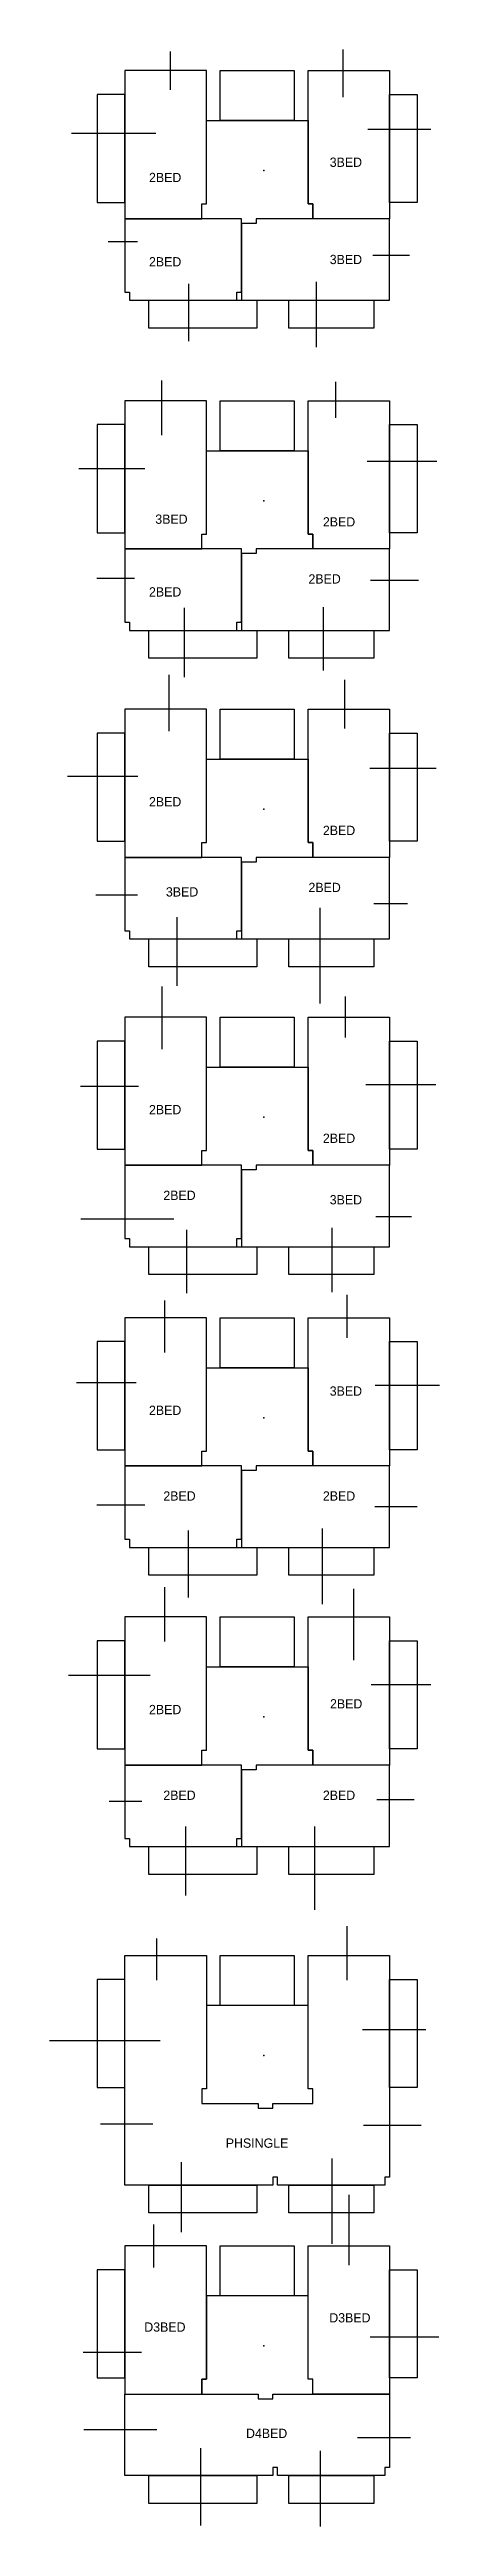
# Model space of a CAD drawing. Extents: x -182 to 224, y -126 to 495.
# Drawn here: x 92 to 134.1, y -125.7 to 141.7 of the extents above; entities that cross this region are included whole.
import ezdxf

# ---------------------------------------------------------------- set-up
doc = ezdxf.new("R2010")
doc.units = 0
doc.header["$LTSCALE"] = 1000
for name, color, linetype in [('FLOORPLATE$T2$2222', 7, 'CONTINUOUS'), ('FLOORPLATE$T2$2223', 7, 'CONTINUOUS'), ('FLOORPLATE$T2$2232', 7, 'CONTINUOUS'), ('FLOORPLATE$T2$2233', 7, 'CONTINUOUS'), ('FLOORPLATE$T2$2322', 7, 'CONTINUOUS'), ('FLOORPLATE$T2$3222', 7, 'CONTINUOUS'), ('FLOORPLATE$T2$D334', 7, 'CONTINUOUS'), ('FLOORPLATE$T2$PHSINGLE', 7, 'CONTINUOUS')]:
    doc.layers.add(name, color=color, linetype=linetype)

msp = doc.modelspace()

# ---------------------------------------------------------------- texts
at = {"layer": 'FLOORPLATE$T2$2222', "linetype": 'CONTINUOUS'}
for p in [(102.72, -37.98), (122.29, -37.36), (104.27, -47.23), (121.52, -47.23)]:
    msp.add_text('2BED', height=1, dxfattribs=at).set_placement(p)
at = {"layer": 'FLOORPLATE$T2$2223', "linetype": 'CONTINUOUS'}
for s, p in [('3BED', (122.26, -3.59)), ('2BED', (102.72, -5.67)), ('2BED', (104.27, -14.92)), ('2BED', (121.52, -14.92))]:
    msp.add_text(s, height=1, dxfattribs=at).set_placement(p)
at = {"layer": 'FLOORPLATE$T2$2232', "linetype": 'CONTINUOUS'}
for s, p in [('2BED', (102.72, 26.79)), ('2BED', (121.52, 23.7)), ('2BED', (104.27, 17.54)), ('3BED', (122.26, 17.06))]:
    msp.add_text(s, height=1, dxfattribs=at).set_placement(p)
at = {"layer": 'FLOORPLATE$T2$2233', "linetype": 'CONTINUOUS'}
for s, p in [('2BED', (102.72, 127.43)), ('3BED', (122.26, 129.08)), ('2BED', (102.72, 118.33)), ('3BED', (122.26, 118.58))]:
    msp.add_text(s, height=1, dxfattribs=at).set_placement(p)
at = {"layer": 'FLOORPLATE$T2$2322', "linetype": 'CONTINUOUS'}
for s, p in [('2BED', (102.72, 60.03)), ('2BED', (121.52, 56.94)), ('3BED', (104.55, 50.3)), ('2BED', (119.96, 50.78))]:
    msp.add_text(s, height=1, dxfattribs=at).set_placement(p)
at = {"layer": 'FLOORPLATE$T2$3222', "linetype": 'CONTINUOUS'}
for s, p in [('3BED', (103.4, 90.54)), ('2BED', (121.52, 90.25)), ('2BED', (102.72, 82.69)), ('2BED', (119.96, 84.09))]:
    msp.add_text(s, height=1, dxfattribs=at).set_placement(p)
at = {"layer": 'FLOORPLATE$T2$D334', "linetype": 'CONTINUOUS'}
for s, p in [('D3BED', (102.21, -104.65)), ('D3BED', (122.21, -103.65)), ('D4BED', (113.21, -116.13))]:
    msp.add_text(s, height=1, dxfattribs=at).set_placement(p)
at = {"layer": 'FLOORPLATE$T2$PHSINGLE', "linetype": 'CONTINUOUS'}
msp.add_text('PHSINGLE', height=1, dxfattribs=at).set_placement((111.02, -84.79))

# ---------------------------------------------------------------- linework, layer by layer
at = {"layer": 'FLOORPLATE$T2$2222'}
for p, q in [((104.44, -30.12), (104.44, -24.26)), ((124.87, -32.16), (124.87, -24.43)), ((102.84, -33.82), (94, -33.82)), ((126.75, -34.76), (133.19, -34.76)), ((101.95, -47.4), (98.42, -47.4)), ((127.36, -47.18), (131.39, -47.18)), ((106.65, -50.11), (106.65, -57.56)), ((120.62, -50.11), (120.62, -59.11))]:
    msp.add_line(p, q, dxfattribs=at)
for points in [[(108.92, -41.88), (108.92, -27.48), (100.12, -27.48), (100.12, -43.48), (108.42, -43.48), (108.42, -41.88)], [(118.42, -32.88), (110.42, -32.88), (110.42, -27.48), (118.42, -27.48)], [(120.42, -41.88), (119.92, -41.88), (119.92, -27.48), (128.72, -27.48), (128.72, -43.48), (120.42, -43.48)], [(100.12, -41.73), (100.12, -30.07), (97.12, -30.07), (97.12, -41.73)], [(131.72, -41.73), (128.72, -41.73), (128.72, -30.07), (131.72, -30.07)], [(108.92, -41.88), (108.92, -32.88), (119.92, -32.88), (119.92, -41.88), (120.42, -41.88), (120.42, -43.48), (114.32, -43.48), (114.32, -43.98), (112.72, -43.98), (112.72, -43.48), (108.42, -43.48), (108.42, -41.88)], [(112.72, -43.48), (100.12, -43.48), (100.12, -51.4), (100.62, -51.4), (100.62, -52.28), (112.22, -52.28), (112.22, -51.4), (112.72, -51.4)], [(128.72, -43.48), (114.32, -43.48), (114.32, -43.98), (112.72, -43.98), (112.72, -52.28), (128.72, -52.28)], [(102.71, -52.28), (114.37, -52.28), (114.37, -55.28), (102.71, -55.28)], [(117.84, -55.28), (117.84, -52.28), (127.01, -52.28), (127.01, -55.28)]]:
    msp.add_lwpolyline(points, close=True, dxfattribs=at)
msp.add_point((115.12, -38.28), dxfattribs=at)
at = {"layer": 'FLOORPLATE$T2$2223'}
for p, q in [((104.42, 1.06), (104.42, 6.69)), ((124.13, 2.66), (124.13, 7.3)), ((101.33, -2.2), (94.87, -2.2)), ((127.17, -2.47), (134.13, -2.47)), ((102.27, -15.4), (97.08, -15.4)), ((127.12, -15.56), (131.7, -15.56)), ((106.96, -18.16), (106.96, -25.39)), ((121.43, -17.94), (121.43, -26.11))]:
    msp.add_line(p, q, dxfattribs=at)
for points in [[(108.92, -9.58), (108.92, 4.82), (100.12, 4.82), (100.12, -11.18), (108.42, -11.18), (108.42, -9.58)], [(118.42, -0.58), (110.42, -0.58), (110.42, 4.82), (118.42, 4.82)], [(120.42, -9.58), (119.92, -9.58), (119.92, 4.82), (128.72, 4.82), (128.72, -11.18), (120.42, -11.18)], [(100.12, -9.43), (100.12, 2.24), (97.12, 2.24), (97.12, -9.43)], [(131.72, -9.43), (128.72, -9.43), (128.72, 2.24), (131.72, 2.24)], [(108.92, -9.58), (108.92, -0.58), (119.92, -0.58), (119.92, -9.58), (120.42, -9.58), (120.42, -11.18), (114.32, -11.18), (114.32, -11.68), (112.72, -11.68), (112.72, -11.18), (108.42, -11.18), (108.42, -9.58)], [(112.72, -11.18), (100.12, -11.18), (100.12, -19.1), (100.62, -19.1), (100.62, -19.98), (112.22, -19.98), (112.22, -19.1), (112.72, -19.1)], [(128.72, -11.18), (114.32, -11.18), (114.32, -11.68), (112.72, -11.68), (112.72, -19.98), (128.72, -19.98)], [(102.71, -19.98), (114.37, -19.98), (114.37, -22.98), (102.71, -22.98)], [(117.84, -22.98), (117.84, -19.98), (127.01, -19.98), (127.01, -22.98)]]:
    msp.add_lwpolyline(points, close=True, dxfattribs=at)
msp.add_point((115.12, -5.98), dxfattribs=at)
at = {"layer": 'FLOORPLATE$T2$2232'}
for p, q in [((104.14, 33.81), (104.14, 40.6)), ((123.97, 35.08), (123.97, 39.49)), ((101.6, 29.78), (95.31, 29.78)), ((126.18, 30), (133.74, 30)), ((105.41, 15.47), (95.36, 15.47)), ((106.79, 14.31), (106.79, 7.47)), ((122.48, 14.53), (122.48, 7.58)), ((127.23, 15.75), (131.09, 15.75))]:
    msp.add_line(p, q, dxfattribs=at)
for points in [[(108.92, 22.88), (108.92, 37.28), (100.12, 37.28), (100.12, 21.28), (108.42, 21.28), (108.42, 22.88)], [(118.42, 31.88), (110.42, 31.88), (110.42, 37.28), (118.42, 37.28)], [(120.42, 22.88), (119.92, 22.88), (119.92, 37.28), (128.72, 37.28), (128.72, 21.28), (120.42, 21.28)], [(100.12, 23.03), (100.12, 34.7), (97.12, 34.7), (97.12, 23.03)], [(131.72, 23.03), (128.72, 23.03), (128.72, 34.7), (131.72, 34.7)], [(108.92, 22.88), (108.92, 31.88), (119.92, 31.88), (119.92, 22.88), (120.42, 22.88), (120.42, 21.28), (114.32, 21.28), (114.32, 20.78), (112.72, 20.78), (112.72, 21.28), (108.42, 21.28), (108.42, 22.88)], [(112.72, 21.28), (100.12, 21.28), (100.12, 13.36), (100.62, 13.36), (100.62, 12.48), (112.22, 12.48), (112.22, 13.36), (112.72, 13.36)], [(128.72, 21.28), (114.32, 21.28), (114.32, 20.78), (112.72, 20.78), (112.72, 12.48), (128.72, 12.48)], [(102.71, 12.48), (114.37, 12.48), (114.37, 9.48), (102.71, 9.48)], [(117.84, 9.48), (117.84, 12.48), (127.01, 12.48), (127.01, 9.48)]]:
    msp.add_lwpolyline(points, close=True, dxfattribs=at)
msp.add_point((115.12, 26.48), dxfattribs=at)
at = {"layer": 'FLOORPLATE$T2$2233'}
for p, q in [((123.72, 136.61), (123.72, 141.75)), ((105.05, 137.38), (105.05, 141.52)), ((103.45, 132.69), (94.34, 132.69)), ((126.37, 133.13), (133.19, 133.13)), ((101.46, 120.98), (98.32, 120.98)), ((126.92, 119.55), (130.9, 119.55)), ((106.99, 116.45), (106.99, 110.27)), ((120.79, 116.67), (120.79, 109.61))]:
    msp.add_line(p, q, dxfattribs=at)
for points in [[(108.92, 125.07), (108.92, 139.47), (100.12, 139.47), (100.12, 123.47), (108.42, 123.47), (108.42, 125.07)], [(118.42, 134.07), (110.42, 134.07), (110.42, 139.47), (118.42, 139.47)], [(120.42, 125.07), (119.92, 125.07), (119.92, 139.47), (128.72, 139.47), (128.72, 123.47), (120.42, 123.47)], [(100.12, 125.22), (100.12, 136.89), (97.12, 136.89), (97.12, 125.22)], [(131.72, 125.22), (128.72, 125.22), (128.72, 136.89), (131.72, 136.89)], [(108.92, 125.07), (108.92, 134.07), (119.92, 134.07), (119.92, 125.07), (120.42, 125.07), (120.42, 123.47), (114.32, 123.47), (114.32, 122.97), (112.72, 122.97), (112.72, 123.47), (108.42, 123.47), (108.42, 125.07)], [(112.72, 123.47), (100.12, 123.47), (100.12, 115.55), (100.62, 115.55), (100.62, 114.67), (112.22, 114.67), (112.22, 115.55), (112.72, 115.55)], [(128.72, 123.47), (114.32, 123.47), (114.32, 122.97), (112.72, 122.97), (112.72, 114.67), (128.72, 114.67)], [(102.71, 114.67), (114.37, 114.67), (114.37, 111.67), (102.71, 111.67)], [(117.84, 111.67), (117.84, 114.67), (127.01, 114.67), (127.01, 111.67)]]:
    msp.add_lwpolyline(points, close=True, dxfattribs=at)
msp.add_point((115.12, 128.67), dxfattribs=at)
at = {"layer": 'FLOORPLATE$T2$2322'}
for p, q in [((104.89, 68.17), (104.89, 74.25)), ((123.88, 68.45), (123.88, 73.69)), ((101.52, 63.26), (93.9, 63.26)), ((126.59, 64.14), (133.77, 64.14)), ((101.46, 50.45), (96.99, 50.45)), ((121.18, 49.07), (121.18, 38.74)), ((127.03, 49.56), (130.68, 49.56)), ((105.72, 48.07), (105.72, 40.67))]:
    msp.add_line(p, q, dxfattribs=at)
for points in [[(108.92, 56.12), (108.92, 70.52), (100.12, 70.52), (100.12, 54.52), (108.42, 54.52), (108.42, 56.12)], [(118.42, 65.12), (110.42, 65.12), (110.42, 70.52), (118.42, 70.52)], [(120.42, 56.12), (119.92, 56.12), (119.92, 70.52), (128.72, 70.52), (128.72, 54.52), (120.42, 54.52)], [(100.12, 56.27), (100.12, 67.94), (97.12, 67.94), (97.12, 56.27)], [(131.72, 56.27), (128.72, 56.27), (128.72, 67.94), (131.72, 67.94)], [(108.92, 56.12), (108.92, 65.12), (119.92, 65.12), (119.92, 56.12), (120.42, 56.12), (120.42, 54.52), (114.32, 54.52), (114.32, 54.02), (112.72, 54.02), (112.72, 54.52), (108.42, 54.52), (108.42, 56.12)], [(112.72, 54.52), (100.12, 54.52), (100.12, 46.6), (100.62, 46.6), (100.62, 45.72), (112.22, 45.72), (112.22, 46.6), (112.72, 46.6)], [(128.72, 54.52), (114.32, 54.52), (114.32, 54.02), (112.72, 54.02), (112.72, 45.72), (128.72, 45.72)], [(102.71, 45.72), (114.37, 45.72), (114.37, 42.72), (102.71, 42.72)], [(117.84, 42.72), (117.84, 45.72), (127.01, 45.72), (127.01, 42.72)]]:
    msp.add_lwpolyline(points, close=True, dxfattribs=at)
msp.add_point((115.12, 59.72), dxfattribs=at)
at = {"layer": 'FLOORPLATE$T2$3222'}
for p, q in [((104.09, 100.11), (104.09, 106.02)), ((122.92, 101.99), (122.92, 105.88)), ((102.26, 96.49), (95.15, 96.49)), ((126.32, 97.3), (133.84, 97.3)), ((101.14, 84.64), (97.07, 84.64)), ((126.68, 84.46), (131.87, 84.46)), ((106.51, 81.46), (106.51, 73.99)), ((121.54, 81.55), (121.54, 74.71))]:
    msp.add_line(p, q, dxfattribs=at)
for points in [[(108.92, 89.43), (108.92, 103.83), (100.12, 103.83), (100.12, 87.83), (108.42, 87.83), (108.42, 89.43)], [(118.42, 98.43), (110.42, 98.43), (110.42, 103.83), (118.42, 103.83)], [(120.42, 89.43), (119.92, 89.43), (119.92, 103.83), (128.72, 103.83), (128.72, 87.83), (120.42, 87.83)], [(100.12, 89.58), (100.12, 101.25), (97.12, 101.25), (97.12, 89.58)], [(131.72, 89.58), (128.72, 89.58), (128.72, 101.25), (131.72, 101.25)], [(108.92, 89.43), (108.92, 98.43), (119.92, 98.43), (119.92, 89.43), (120.42, 89.43), (120.42, 87.83), (114.32, 87.83), (114.32, 87.33), (112.72, 87.33), (112.72, 87.83), (108.42, 87.83), (108.42, 89.43)], [(112.72, 87.83), (100.12, 87.83), (100.12, 79.91), (100.62, 79.91), (100.62, 79.03), (112.22, 79.03), (112.22, 79.91), (112.72, 79.91)], [(128.72, 87.83), (114.32, 87.83), (114.32, 87.33), (112.72, 87.33), (112.72, 79.03), (128.72, 79.03)], [(102.71, 79.03), (114.37, 79.03), (114.37, 76.03), (102.71, 76.03)], [(117.84, 76.03), (117.84, 79.03), (127.01, 79.03), (127.01, 76.03)]]:
    msp.add_lwpolyline(points, close=True, dxfattribs=at)
msp.add_point((115.12, 93.03), dxfattribs=at)
at = {"layer": 'FLOORPLATE$T2$D334'}
for p, q in [((124.37, -97.46), (124.37, -89.89)), ((103.24, -97.72), (103.24, -93.08)), ((101.9, -106.9), (95.6, -106.9)), ((126.64, -105.19), (134.06, -105.19)), ((103.55, -115.24), (95.66, -115.24)), ((108.3, -117.23), (108.3, -125.57)), ((121.22, -117.51), (121.22, -125.68)), ((125.25, -116.07), (130.99, -116.07))]:
    msp.add_line(p, q, dxfattribs=at)
for points in [[(108.92, -109.79), (108.92, -95.39), (100.12, -95.39), (100.12, -111.39), (108.42, -111.39), (108.42, -109.79)], [(118.42, -100.79), (110.42, -100.79), (110.42, -95.39), (118.42, -95.39)], [(120.42, -109.79), (119.92, -109.79), (119.92, -95.39), (128.72, -95.39), (128.72, -111.39), (120.42, -111.39)], [(100.12, -109.64), (100.12, -97.98), (97.12, -97.98), (97.12, -109.64)], [(131.72, -109.64), (128.72, -109.64), (128.72, -97.98), (131.72, -97.98)], [(119.92, -109.79), (119.92, -100.79), (108.92, -100.79), (108.92, -109.79), (108.42, -109.79), (108.42, -111.39), (114.52, -111.39), (114.52, -111.89), (116.12, -111.89), (116.12, -111.39), (120.42, -111.39), (120.42, -109.79)], [(100.12, -111.39), (114.52, -111.39), (114.52, -111.89), (116.12, -111.89), (116.12, -111.39), (128.72, -111.39), (128.72, -119.31), (128.22, -119.31), (128.22, -120.19), (116.62, -120.19), (116.62, -119.31), (116.12, -119.31), (116.12, -120.19), (100.12, -120.19)], [(102.71, -120.19), (114.37, -120.19), (114.37, -123.19), (102.71, -123.19)], [(117.84, -123.19), (117.84, -120.19), (127.01, -120.19), (127.01, -123.19)]]:
    msp.add_lwpolyline(points, close=True, dxfattribs=at)
msp.add_point((115.12, -106.19), dxfattribs=at)
at = {"layer": 'FLOORPLATE$T2$PHSINGLE'}
for p, q in [((124.16, -66.68), (124.16, -60.88)), ((103.56, -66.68), (103.56, -62.2)), ((125.81, -72.03), (132.66, -72.03)), ((103.94, -73.25), (91.96, -73.25)), ((103.12, -82.25), (97.48, -82.25)), ((125.92, -82.36), (132.16, -82.36)), ((106.21, -86.34), (106.21, -93.9)), ((122.5, -85.95), (122.5, -95.17))]:
    msp.add_line(p, q, dxfattribs=at)
for points in [[(100.12, -64.03), (108.92, -64.03), (108.92, -78.43), (108.42, -78.43), (108.42, -80.03), (114.52, -80.03), (114.52, -80.53), (116.12, -80.53), (116.12, -80.03), (120.42, -80.03), (120.42, -78.43), (119.92, -78.43), (119.92, -64.03), (128.72, -64.03), (128.72, -87.95), (128.22, -87.95), (128.22, -88.83), (116.62, -88.83), (116.62, -87.95), (116.12, -87.95), (116.12, -88.83), (100.12, -88.83)], [(118.42, -69.43), (110.42, -69.43), (110.42, -64.03), (118.42, -64.03)], [(100.12, -78.28), (100.12, -66.61), (97.12, -66.61), (97.12, -78.28)], [(131.72, -78.28), (128.72, -78.28), (128.72, -66.61), (131.72, -66.61)], [(119.92, -78.43), (119.92, -69.43), (108.92, -69.43), (108.92, -78.43), (108.42, -78.43), (108.42, -80.03), (114.52, -80.03), (114.52, -80.53), (116.12, -80.53), (116.12, -80.03), (120.42, -80.03), (120.42, -78.43)], [(102.71, -88.83), (114.37, -88.83), (114.37, -91.83), (102.71, -91.83)], [(117.84, -91.83), (117.84, -88.83), (127.01, -88.83), (127.01, -91.83)]]:
    msp.add_lwpolyline(points, close=True, dxfattribs=at)
msp.add_point((115.12, -74.83), dxfattribs=at)

msp.set_redraw_order([(e.dxf.handle, doc.entitydb.next_handle()) for e in msp.query("TEXT MTEXT ATTDEF DIMENSION ARC_DIMENSION")])  # texts and dimensions are drawn at this point

doc.saveas('drawing.dxf')
